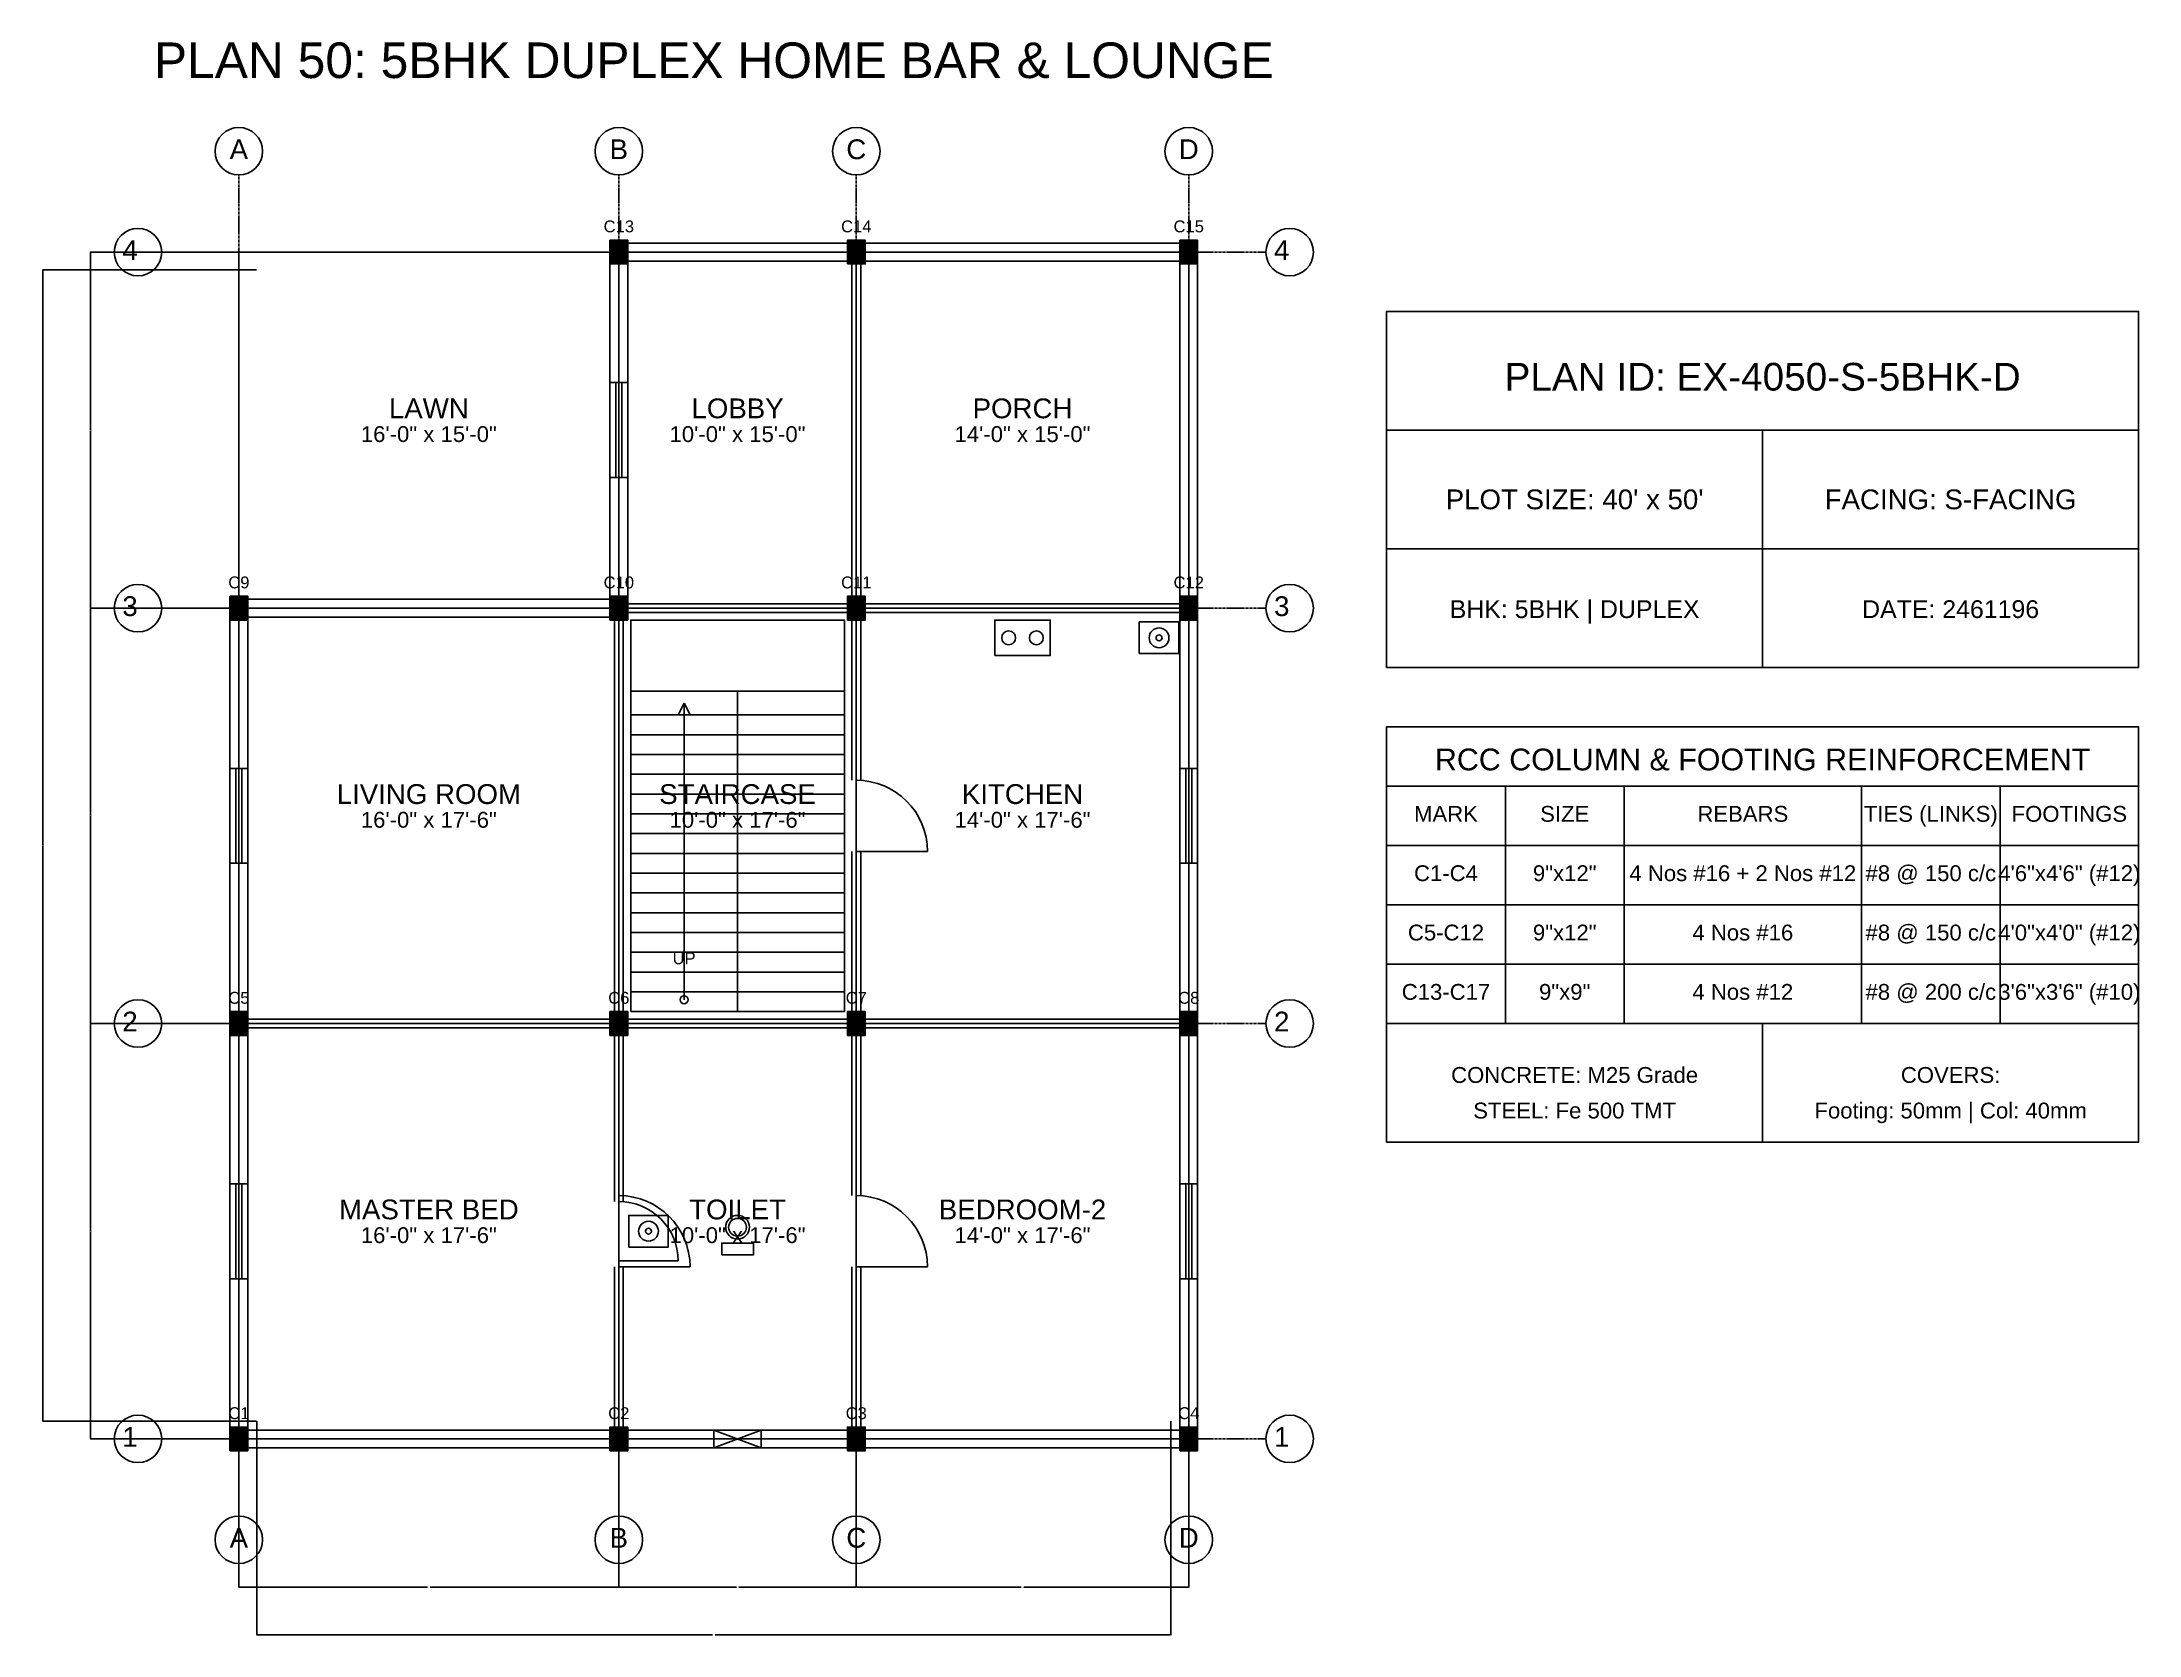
# Model space of a CAD drawing. Header units: inches. Extents: x -134 to 23580, y -99 to 23207.
# Drawn here: x 22400 to 23460, y 9901 to 10706 of the extents above; entities that cross this region are included whole.
import ezdxf
from ezdxf.enums import TextEntityAlignment as Align

# ---------------------------------------------------------------- set-up
doc = ezdxf.new("R2010")
doc.units = ezdxf.units.IN
doc.header["$MEASUREMENT"] = 0
doc.linetypes.add('CENTER', pattern=[2, 1.25, -0.25, 0.25, -0.25])
for name, color, linetype in [('A-COL-HATCH', 251, 'Continuous'), ('A-COLUMN', 1, 'Continuous'), ('A-DIM', 5, 'Continuous'), ('A-DOOR', 30, 'Continuous'), ('A-FIXTURE', 8, 'Continuous'), ('A-STAIR', 6, 'Continuous'), ('A-TEXT', 2, 'Continuous'), ('A-WALL-EXT', 7, 'Continuous'), ('A-WALL-INT', 9, 'Continuous'), ('A-WINDOW', 4, 'Continuous'), ('S-BEAM-FRAMING', 2, 'Continuous'), ('S-BUBBLE', 4, 'Continuous'), ('S-GRID-CENTER', 8, 'CENTER'), ('S-TABLE', 7, 'Continuous'), ('S-TEXT', 3, 'Continuous')]:
    doc.layers.add(name, color=color, linetype=linetype)
doc.styles.get("Standard").update_dxf_attribs({"font": 'arial.ttf'})
doc.dimstyles.get("Standard").update_dxf_attribs({"dimtxt": 0.18, "dimasz": 0.18, "dimexe": 0.18, "dimexo": 0.0625, "dimgap": 0.09, "dimtad": 0, "dimtih": 1, "dimtoh": 1, "dimdec": 4, "dimzin": 0, "dimdsep": 46, "dimtxsty": 'Standard', "dimcen": 0.09, "dimadec": 0, "dimazin": 0, "dimtfac": 1, "dimtdec": 4, "dimtofl": 0, "dimtmove": 0, "dimatfit": 3, "dimfxl": 1, "dimtolj": 1, "dimtzin": 0, "dimarcsym": 0})

msp = doc.modelspace()

# ---------------------------------------------------------------- texts
at = {"layer": 'A-TEXT'}
for s, height, p in [('PLAN 50: 5BHK DUPLEX HOME BAR & LOUNGE', 18, (22740, 10688)), ('C13', 6, (22692, 10610)), ('C14', 6, (22812, 10610)), ('C15', 6, (22980, 10610)), ('PLAN ID: EX-4050-S-5BHK-D', 14, (23270, 10530)), ('LAWN', 10, (22596, 10516)), ('LOBBY', 10, (22752, 10516)), ('PORCH', 10, (22896, 10516)), ('16\'-0" x 15\'-0"', 8, (22596, 10504)), ('10\'-0" x 15\'-0"', 8, (22752, 10504)), ('14\'-0" x 15\'-0"', 8, (22896, 10504)), ("PLOT SIZE: 40' x 50'", 10, (23175, 10470)), ('FACING: S-FACING', 10, (23365, 10470)), ('C9', 6, (22500, 10430)), ('C10', 6, (22692, 10430)), ('C11', 6, (22812, 10430)), ('C12', 6, (22980, 10430)), ('BHK: 5BHK | DUPLEX', 9, (23175, 10415)), ('DATE: 2461196', 9, (23365, 10415)), ('LIVING ROOM', 10, (22596, 10321)), ('STAIRCASE', 10, (22752, 10321)), ('KITCHEN', 10, (22896, 10321)), ('16\'-0" x 17\'-6"', 8, (22596, 10309)), ('10\'-0" x 17\'-6"', 8, (22752, 10309)), ('14\'-0" x 17\'-6"', 8, (22896, 10309)), ('UP', 6, (22725, 10240)), ('C5', 6, (22500, 10220)), ('C6', 6, (22692, 10220)), ('C7', 6, (22812, 10220)), ('C8', 6, (22980, 10220)), ('MASTER BED', 10, (22596, 10111)), ('TOILET', 10, (22752, 10111)), ('BEDROOM-2', 10, (22896, 10111)), ('16\'-0" x 17\'-6"', 8, (22596, 10099)), ('10\'-0" x 17\'-6"', 8, (22752, 10099)), ('14\'-0" x 17\'-6"', 8, (22896, 10099)), ('C1', 6, (22500, 10010)), ('C2', 6, (22692, 10010)), ('C3', 6, (22812, 10010)), ('C4', 6, (22980, 10010))]:
    msp.add_text(s, height=height, dxfattribs=at).set_placement(p, align=Align.CENTER)
at = {"layer": 'S-TEXT'}
for s, height, p in [('A', 10, (22500, 10647)), ('B', 10, (22692, 10647)), ('C', 10, (22812, 10647)), ('D', 10, (22980, 10647)), ('4', 10, (22445, 10596)), ('4', 10, (23027, 10596)), ('3', 10, (22445, 10416)), ('3', 10, (23027, 10416)), ('RCC COLUMN & FOOTING REINFORCEMENT', 11, (23270, 10338)), ('MARK', 8, (23110, 10312)), ('SIZE', 8, (23170, 10312)), ('REBARS', 8, (23260, 10312)), ('TIES (LINKS)', 8, (23355, 10312)), ('FOOTINGS', 8, (23425, 10312)), ('C1-C4', 8, (23110, 10282)), ('9"x12"', 8, (23170, 10282)), ('4 Nos #16 + 2 Nos #12', 8, (23260, 10282)), ('#8 @ 150 c/c', 8, (23355, 10282)), ('4\'6"x4\'6" (#12)', 8, (23425, 10282)), ('C5-C12', 8, (23110, 10252)), ('9"x12"', 8, (23170, 10252)), ('4 Nos #16', 8, (23260, 10252)), ('#8 @ 150 c/c', 8, (23355, 10252)), ('4\'0"x4\'0" (#12)', 8, (23425, 10252)), ('C13-C17', 8, (23110, 10222)), ('9"x9"', 8, (23170, 10222)), ('4 Nos #12', 8, (23260, 10222)), ('#8 @ 200 c/c', 8, (23355, 10222)), ('3\'6"x3\'6" (#10)', 8, (23425, 10222)), ('2', 10, (22445, 10206)), ('2', 10, (23027, 10206)), ('CONCRETE: M25 Grade', 8, (23175, 10180)), ('COVERS:', 8, (23365, 10180)), ('STEEL: Fe 500 TMT', 8, (23175, 10162)), ('Footing: 50mm | Col: 40mm', 8, (23365, 10162)), ('1', 10, (22445, 9996)), ('1', 10, (23027, 9996)), ('A', 10, (22500, 9945)), ('B', 10, (22692, 9945)), ('C', 10, (22812, 9945)), ('D', 10, (22980, 9945))]:
    msp.add_text(s, height=height, dxfattribs=at).set_placement(p, align=Align.CENTER)

# ---------------------------------------------------------------- blocks, each defined once
blk = doc.blocks.new('*D447')
at = {"layer": 'A-DIM', "color": 0, "lineweight": -2, "transparency": 16777216}
for p, q in [((22500, 10008.9), (22500, 9924.8)), ((22692, 10008.9), (22692, 9924.8)), ((22500.2, 9925), (22595.4, 9925)), ((22691.8, 9925), (22596.6, 9925))]:
    blk.add_line(p, q, dxfattribs=at)
at = {"layer": 'A-DIM', "color": 0, "transparency": 16777216}
for points in [[(22500.2, 9925), (22500.2, 9925), (22500, 9925)], [(22691.8, 9925), (22691.8, 9925), (22692, 9925)]]:
    blk.add_solid(points, dxfattribs=at)
at = {"layer": 'Defpoints', "color": 0, "transparency": 16777216}
for p in [(22500, 10009), (22692, 10009), (22692, 9925)]:
    blk.add_point(p, dxfattribs=at)
at = {"layer": 'A-DIM', "color": 0, "transparency": 16777216, "insert": (22596, 9925), "char_height": 0.18, "attachment_point": 5}
blk.add_mtext('\\A1;192.0000', dxfattribs=at)
blk = doc.blocks.new('*D448')
at = {"layer": 'A-DIM', "color": 0, "lineweight": -2, "transparency": 16777216}
for p, q in [((22692, 10008.9), (22692, 9924.8)), ((22812, 10008.9), (22812, 9924.8)), ((22692.2, 9925), (22751.4, 9925)), ((22811.8, 9925), (22752.6, 9925))]:
    blk.add_line(p, q, dxfattribs=at)
at = {"layer": 'A-DIM', "color": 0, "transparency": 16777216}
for points in [[(22692.2, 9925), (22692.2, 9925), (22692, 9925)], [(22811.8, 9925), (22811.8, 9925), (22812, 9925)]]:
    blk.add_solid(points, dxfattribs=at)
at = {"layer": 'Defpoints', "color": 0, "transparency": 16777216}
for p in [(22692, 10009), (22812, 10009), (22812, 9925)]:
    blk.add_point(p, dxfattribs=at)
at = {"layer": 'A-DIM', "color": 0, "transparency": 16777216, "insert": (22752, 9925), "char_height": 0.18, "attachment_point": 5}
blk.add_mtext('\\A1;120.0000', dxfattribs=at)
blk = doc.blocks.new('*D449')
at = {"layer": 'A-DIM', "color": 0, "lineweight": -2, "transparency": 16777216}
for p, q in [((22812, 10008.9), (22812, 9924.8)), ((22980, 10008.9), (22980, 9924.8)), ((22812.2, 9925), (22895.4, 9925)), ((22979.8, 9925), (22896.6, 9925))]:
    blk.add_line(p, q, dxfattribs=at)
at = {"layer": 'A-DIM', "color": 0, "transparency": 16777216}
for points in [[(22812.2, 9925), (22812.2, 9925), (22812, 9925)], [(22979.8, 9925), (22979.8, 9925), (22980, 9925)]]:
    blk.add_solid(points, dxfattribs=at)
at = {"layer": 'Defpoints', "color": 0, "transparency": 16777216}
for p in [(22812, 10009), (22980, 10009), (22980, 9925)]:
    blk.add_point(p, dxfattribs=at)
at = {"layer": 'A-DIM', "color": 0, "transparency": 16777216, "insert": (22896, 9925), "char_height": 0.18, "attachment_point": 5}
blk.add_mtext('\\A1;168.0000', dxfattribs=at)
blk = doc.blocks.new('*D450')
at = {"layer": 'A-DIM', "color": 0, "lineweight": -2, "transparency": 16777216}
for p, q in [((22509, 10008.9375), (22509, 9900.82)), ((22971, 10008.9375), (22971, 9900.82)), ((22509.18, 9901), (22739.393206, 9901)), ((22970.82, 9901), (22740.606794, 9901))]:
    blk.add_line(p, q, dxfattribs=at)
at = {"layer": 'A-DIM', "color": 0, "transparency": 16777216}
for points in [[(22509.18, 9901.03), (22509.18, 9900.97), (22509, 9901)], [(22970.82, 9901.03), (22970.82, 9900.97), (22971, 9901)]]:
    blk.add_solid(points, dxfattribs=at)
at = {"layer": 'Defpoints', "color": 0, "transparency": 16777216}
for p in [(22509, 10009), (22971, 10009), (22971, 9901)]:
    blk.add_point(p, dxfattribs=at)
at = {"layer": 'A-DIM', "color": 0, "transparency": 16777216, "insert": (22740, 9901), "char_height": 0.18, "attachment_point": 5}
blk.add_mtext('\\A1;462.0000', dxfattribs=at)
blk = doc.blocks.new('*D451')
at = {"layer": 'A-DIM', "color": 0, "lineweight": -2, "transparency": 16777216}
for p, q in [((22508.9, 10210), (22424.8, 10210)), ((22425, 10209.8), (22425, 10105.2)), ((22425, 10000.2), (22425, 10104.8)), ((22508.9, 10000), (22424.8, 10000))]:
    blk.add_line(p, q, dxfattribs=at)
at = {"layer": 'A-DIM', "color": 0, "transparency": 16777216}
for points in [[(22425, 10209.8), (22425, 10209.8), (22425, 10210)], [(22425, 10000.2), (22425, 10000.2), (22425, 10000)]]:
    blk.add_solid(points, dxfattribs=at)
at = {"layer": 'Defpoints', "color": 0, "transparency": 16777216}
for p in [(22425, 10210), (22509, 10210), (22509, 10000)]:
    blk.add_point(p, dxfattribs=at)
at = {"layer": 'A-DIM', "color": 0, "transparency": 16777216, "insert": (22425, 10105), "char_height": 0.18, "attachment_point": 5}
blk.add_mtext('\\A1;210.0000', dxfattribs=at)
blk = doc.blocks.new('*D452')
at = {"layer": 'A-DIM', "color": 0, "lineweight": -2, "transparency": 16777216}
for p, q in [((22508.9, 10420), (22424.8, 10420)), ((22425, 10419.8), (22425, 10315.2)), ((22425, 10210.2), (22425, 10314.8)), ((22508.9, 10210), (22424.8, 10210))]:
    blk.add_line(p, q, dxfattribs=at)
at = {"layer": 'A-DIM', "color": 0, "transparency": 16777216}
for points in [[(22425, 10419.8), (22425, 10419.8), (22425, 10420)], [(22425, 10210.2), (22425, 10210.2), (22425, 10210)]]:
    blk.add_solid(points, dxfattribs=at)
at = {"layer": 'Defpoints', "color": 0, "transparency": 16777216}
for p in [(22425, 10420), (22509, 10420), (22509, 10210)]:
    blk.add_point(p, dxfattribs=at)
at = {"layer": 'A-DIM', "color": 0, "transparency": 16777216, "insert": (22425, 10315), "char_height": 0.18, "attachment_point": 5}
blk.add_mtext('\\A1;210.0000', dxfattribs=at)
blk = doc.blocks.new('*D453')
at = {"layer": 'A-DIM', "color": 0, "lineweight": -2, "transparency": 16777216}
for p, q in [((22508.9, 10600), (22424.8, 10600)), ((22425, 10599.8), (22425, 10510.2)), ((22425, 10420.2), (22425, 10509.8)), ((22508.9, 10420), (22424.8, 10420))]:
    blk.add_line(p, q, dxfattribs=at)
at = {"layer": 'A-DIM', "color": 0, "transparency": 16777216}
for points in [[(22425, 10599.8), (22425, 10599.8), (22425, 10600)], [(22425, 10420.2), (22425, 10420.2), (22425, 10420)]]:
    blk.add_solid(points, dxfattribs=at)
at = {"layer": 'Defpoints', "color": 0, "transparency": 16777216}
for p in [(22425, 10600), (22509, 10600), (22509, 10420)]:
    blk.add_point(p, dxfattribs=at)
at = {"layer": 'A-DIM', "color": 0, "transparency": 16777216, "insert": (22425, 10510), "char_height": 0.18, "attachment_point": 5}
blk.add_mtext('\\A1;180.0000', dxfattribs=at)
blk = doc.blocks.new('*D454')
at = {"layer": 'A-DIM', "color": 0, "lineweight": -2, "transparency": 16777216}
for p, q in [((22508.9, 10591), (22400.8, 10591)), ((22401, 10590.8), (22401, 10300.2)), ((22401, 10009.2), (22401, 10299.8)), ((22508.9, 10009), (22400.8, 10009))]:
    blk.add_line(p, q, dxfattribs=at)
at = {"layer": 'A-DIM', "color": 0, "transparency": 16777216}
for points in [[(22401, 10590.8), (22401, 10590.8), (22401, 10591)], [(22401, 10009.2), (22401, 10009.2), (22401, 10009)]]:
    blk.add_solid(points, dxfattribs=at)
at = {"layer": 'Defpoints', "color": 0, "transparency": 16777216}
for p in [(22401, 10591), (22509, 10591), (22509, 10009)]:
    blk.add_point(p, dxfattribs=at)
at = {"layer": 'A-DIM', "color": 0, "transparency": 16777216, "insert": (22401, 10300), "char_height": 0.18, "attachment_point": 5}
blk.add_mtext('\\A1;582.0000', dxfattribs=at)

# ---------------------------------------------------------------- dimensions: what is measured, and where the dimension line sits
at = {"layer": 'A-DIM'}
for base, p1, p2, picture, middle in [((22425, 10600), (22509, 10420), (22509, 10600), '*D453', (22425, 10510)), ((22401, 10591), (22509, 10009), (22509, 10591), '*D454', (22401, 10300)), ((22425, 10420), (22509, 10210), (22509, 10420), '*D452', (22425, 10315)), ((22425, 10210), (22509, 10000), (22509, 10210), '*D451', (22425, 10105))]:
    dim = msp.add_linear_dim(base=base, p1=p1, p2=p2, angle=90, dimstyle='Standard', dxfattribs=at)
    dim.commit()
    dim.dimension.update_dxf_attribs({"geometry": picture, "text_midpoint": middle})
for base, p1, p2, picture, middle in [((22692, 9925), (22500, 10009), (22692, 10009), '*D447', (22596, 9925)), ((22971, 9901), (22509, 10009), (22971, 10009), '*D450', (22740, 9901)), ((22812, 9925), (22692, 10009), (22812, 10009), '*D448', (22752, 9925)), ((22980, 9925), (22812, 10009), (22980, 10009), '*D449', (22896, 9925))]:
    dim = msp.add_linear_dim(base=base, p1=p1, p2=p2, dimstyle='Standard', dxfattribs=at)
    dim.commit()
    dim.dimension.update_dxf_attribs({"geometry": picture, "text_midpoint": middle})

# ---------------------------------------------------------------- linework, layer by layer
at = {"layer": 'A-COL-HATCH'}
for points in [[(22687.5, 10594), (22696.5, 10594), (22687.5, 10606), (22696.5, 10606)], [(22807.5, 10594), (22816.5, 10594), (22807.5, 10606), (22816.5, 10606)], [(22975.5, 10594), (22984.5, 10594), (22975.5, 10606), (22984.5, 10606)], [(22495.5, 10414), (22504.5, 10414), (22495.5, 10426), (22504.5, 10426)], [(22687.5, 10414), (22696.5, 10414), (22687.5, 10426), (22696.5, 10426)], [(22807.5, 10414), (22816.5, 10414), (22807.5, 10426), (22816.5, 10426)], [(22975.5, 10414), (22984.5, 10414), (22975.5, 10426), (22984.5, 10426)], [(22495.5, 10204), (22504.5, 10204), (22495.5, 10216), (22504.5, 10216)], [(22687.5, 10204), (22696.5, 10204), (22687.5, 10216), (22696.5, 10216)], [(22807.5, 10204), (22816.5, 10204), (22807.5, 10216), (22816.5, 10216)], [(22975.5, 10204), (22984.5, 10204), (22975.5, 10216), (22984.5, 10216)], [(22495.5, 9994), (22504.5, 9994), (22495.5, 10006), (22504.5, 10006)], [(22687.5, 9994), (22696.5, 9994), (22687.5, 10006), (22696.5, 10006)], [(22807.5, 9994), (22816.5, 9994), (22807.5, 10006), (22816.5, 10006)], [(22975.5, 9994), (22984.5, 9994), (22975.5, 10006), (22984.5, 10006)]]:
    msp.add_solid(points, dxfattribs=at)
at = {"layer": 'A-COLUMN'}
for points in [[(22687.5, 10594), (22696.5, 10594), (22696.5, 10606), (22687.5, 10606)], [(22807.5, 10594), (22816.5, 10594), (22816.5, 10606), (22807.5, 10606)], [(22975.5, 10594), (22984.5, 10594), (22984.5, 10606), (22975.5, 10606)], [(22495.5, 10414), (22504.5, 10414), (22504.5, 10426), (22495.5, 10426)], [(22687.5, 10414), (22696.5, 10414), (22696.5, 10426), (22687.5, 10426)], [(22807.5, 10414), (22816.5, 10414), (22816.5, 10426), (22807.5, 10426)], [(22975.5, 10414), (22984.5, 10414), (22984.5, 10426), (22975.5, 10426)], [(22495.5, 10204), (22504.5, 10204), (22504.5, 10216), (22495.5, 10216)], [(22687.5, 10204), (22696.5, 10204), (22696.5, 10216), (22687.5, 10216)], [(22807.5, 10204), (22816.5, 10204), (22816.5, 10216), (22807.5, 10216)], [(22975.5, 10204), (22984.5, 10204), (22984.5, 10216), (22975.5, 10216)], [(22495.5, 9994), (22504.5, 9994), (22504.5, 10006), (22495.5, 10006)], [(22687.5, 9994), (22696.5, 9994), (22696.5, 10006), (22687.5, 10006)], [(22807.5, 9994), (22816.5, 9994), (22816.5, 10006), (22807.5, 10006)], [(22975.5, 9994), (22984.5, 9994), (22984.5, 10006), (22975.5, 10006)]]:
    msp.add_lwpolyline(points, close=True, dxfattribs=at)
at = {"layer": 'A-DOOR'}
for p, q in [((22812, 10297), (22848, 10297)), ((22692, 10090), (22722, 10090)), ((22692, 10087), (22728, 10087)), ((22812, 10087), (22848, 10087))]:
    msp.add_line(p, q, dxfattribs=at)
for centre, radius in [((22812, 10297), 36), ((22692, 10087), 36), ((22812, 10087), 36), ((22692, 10090), 30)]:
    msp.add_arc(centre, radius, 0, 90, dxfattribs=at)
at = {"layer": 'A-FIXTURE'}
for points in [[(22882, 10396), (22910, 10396), (22910, 10414), (22882, 10414)], [(22955, 10397), (22975, 10397), (22975, 10413), (22955, 10413)], [(22697, 10097), (22717, 10097), (22717, 10113), (22697, 10113)], [(22744, 10093), (22760, 10093), (22760, 10099), (22744, 10099)]]:
    msp.add_lwpolyline(points, close=True, dxfattribs=at)
for centre, radius in [((22889, 10405), 3.5), ((22903, 10405), 3.5), ((22965, 10405), 5), ((22965, 10405), 1.5), ((22707, 10105), 5), ((22752, 10107), 6), ((22752, 10107), 4.5), ((22707, 10105), 1.5)]:
    msp.add_circle(centre, radius, dxfattribs=at)
at = {"layer": 'A-STAIR'}
for p, q in [((22698, 10378), (22806, 10378)), ((22752, 10216), (22752, 10378)), ((22698, 10366), (22752, 10366)), ((22725, 10372), (22722, 10366)), ((22725, 10222), (22725, 10372)), ((22725, 10372), (22728, 10366)), ((22752, 10366), (22806, 10366)), ((22698, 10356), (22752, 10356)), ((22752, 10356), (22806, 10356)), ((22698, 10346), (22752, 10346)), ((22752, 10346), (22806, 10346)), ((22698, 10336), (22752, 10336)), ((22752, 10336), (22806, 10336)), ((22698, 10326), (22752, 10326)), ((22752, 10326), (22806, 10326)), ((22698, 10316), (22752, 10316)), ((22752, 10316), (22806, 10316)), ((22698, 10306), (22752, 10306)), ((22752, 10306), (22806, 10306)), ((22698, 10296), (22752, 10296)), ((22752, 10296), (22806, 10296)), ((22698, 10286), (22752, 10286)), ((22752, 10286), (22806, 10286)), ((22698, 10276), (22752, 10276)), ((22752, 10276), (22806, 10276)), ((22698, 10266), (22752, 10266)), ((22752, 10266), (22806, 10266)), ((22698, 10256), (22752, 10256)), ((22752, 10256), (22806, 10256)), ((22698, 10246), (22752, 10246)), ((22752, 10246), (22806, 10246)), ((22698, 10236), (22752, 10236)), ((22752, 10236), (22806, 10236)), ((22698, 10226), (22752, 10226)), ((22752, 10226), (22806, 10226))]:
    msp.add_line(p, q, dxfattribs=at)
msp.add_lwpolyline([(22698, 10216), (22806, 10216), (22806, 10414), (22698, 10414)], close=True, dxfattribs=at)
msp.add_circle((22725, 10222), 2, dxfattribs=at)
at = {"layer": 'A-WALL-EXT'}
for p, q in [((22687.5, 10534), (22687.5, 10600)), ((22692, 10604.5), (22812, 10604.5)), ((22696.5, 10534), (22696.5, 10600)), ((22812, 10604.5), (22980, 10604.5)), ((22975.5, 10420), (22975.5, 10600)), ((22984.5, 10420), (22984.5, 10600)), ((22692, 10595.5), (22812, 10595.5)), ((22812, 10595.5), (22980, 10595.5)), ((23080, 10510), (23460, 10510)), ((23270, 10390), (23270, 10510)), ((22687.5, 10420), (22687.5, 10486)), ((22696.5, 10420), (22696.5, 10486)), ((23080, 10450), (23460, 10450)), ((22495.5, 10339), (22495.5, 10420)), ((22500, 10424.5), (22692, 10424.5)), ((22504.5, 10339), (22504.5, 10420)), ((22975.5, 10339), (22975.5, 10420)), ((22984.5, 10339), (22984.5, 10420)), ((22500, 10415.5), (22692, 10415.5)), ((22495.5, 10210), (22495.5, 10291)), ((22504.5, 10210), (22504.5, 10291)), ((22975.5, 10210), (22975.5, 10291)), ((22984.5, 10210), (22984.5, 10291)), ((22495.5, 10129), (22495.5, 10210)), ((22504.5, 10129), (22504.5, 10210)), ((22975.5, 10129), (22975.5, 10210)), ((22984.5, 10129), (22984.5, 10210)), ((22495.5, 10000), (22495.5, 10081)), ((22504.5, 10000), (22504.5, 10081)), ((22975.5, 10000), (22975.5, 10081)), ((22984.5, 10000), (22984.5, 10081)), ((22500, 10004.5), (22692, 10004.5)), ((22692, 10004.5), (22740, 10004.5)), ((22764, 10004.5), (22812, 10004.5)), ((22812, 10004.5), (22980, 10004.5)), ((22500, 9995.5), (22692, 9995.5)), ((22692, 9995.5), (22740, 9995.5)), ((22764, 9995.5), (22812, 9995.5)), ((22812, 9995.5), (22980, 9995.5))]:
    msp.add_line(p, q, dxfattribs=at)
msp.add_lwpolyline([(23080, 10390), (23460, 10390), (23460, 10570), (23080, 10570)], close=True, dxfattribs=at)
at = {"layer": 'A-WALL-INT'}
for p, q in [((22809.75, 10420), (22809.75, 10600)), ((22814.25, 10420), (22814.25, 10600)), ((22689.75, 10210), (22689.75, 10420)), ((22692, 10422.25), (22812, 10422.25)), ((22692, 10417.75), (22812, 10417.75)), ((22694.25, 10210), (22694.25, 10420)), ((22809.75, 10333), (22809.75, 10420)), ((22812, 10422.25), (22980, 10422.25)), ((22812, 10417.75), (22980, 10417.75)), ((22814.25, 10333), (22814.25, 10420)), ((22809.75, 10210), (22809.75, 10297)), ((22814.25, 10210), (22814.25, 10297)), ((22500, 10212.25), (22692, 10212.25)), ((22500, 10207.75), (22692, 10207.75)), ((22689.75, 10120), (22689.75, 10210)), ((22692, 10212.25), (22812, 10212.25)), ((22692, 10207.75), (22812, 10207.75)), ((22694.25, 10120), (22694.25, 10210)), ((22809.75, 10123), (22809.75, 10210)), ((22812, 10212.25), (22980, 10212.25)), ((22812, 10207.75), (22980, 10207.75)), ((22814.25, 10123), (22814.25, 10210)), ((22689.75, 10000), (22689.75, 10087)), ((22694.25, 10000), (22694.25, 10087)), ((22809.75, 10000), (22809.75, 10087)), ((22814.25, 10000), (22814.25, 10087))]:
    msp.add_line(p, q, dxfattribs=at)
at = {"layer": 'A-WINDOW'}
for p, q in [((22690.5, 10486), (22690.5, 10534)), ((22693.5, 10486), (22693.5, 10534)), ((22498.5, 10291), (22498.5, 10339)), ((22501.5, 10291), (22501.5, 10339)), ((22978.5, 10291), (22978.5, 10339)), ((22981.5, 10291), (22981.5, 10339)), ((22498.5, 10081), (22498.5, 10129)), ((22501.5, 10081), (22501.5, 10129)), ((22978.5, 10081), (22978.5, 10129)), ((22981.5, 10081), (22981.5, 10129)), ((22740, 9995.5), (22764, 10004.5)), ((22740, 10004.5), (22764, 9995.5))]:
    msp.add_line(p, q, dxfattribs=at)
for points in [[(22687.5, 10486), (22696.5, 10486), (22696.5, 10534), (22687.5, 10534)], [(22495.5, 10291), (22504.5, 10291), (22504.5, 10339), (22495.5, 10339)], [(22975.5, 10291), (22984.5, 10291), (22984.5, 10339), (22975.5, 10339)], [(22495.5, 10081), (22504.5, 10081), (22504.5, 10129), (22495.5, 10129)], [(22975.5, 10081), (22984.5, 10081), (22984.5, 10129), (22975.5, 10129)], [(22740, 9995.5), (22764, 9995.5), (22764, 10004.5), (22740, 10004.5)]]:
    msp.add_lwpolyline(points, close=True, dxfattribs=at)
at = {"layer": 'S-BEAM-FRAMING'}
for p, q in [((22500, 10000), (22500, 10600)), ((22500, 10600), (22980, 10600)), ((22692, 10000), (22692, 10600)), ((22812, 10000), (22812, 10600)), ((22980, 10000), (22980, 10600)), ((22500, 10420), (22980, 10420)), ((22500, 10210), (22980, 10210)), ((22500, 10000), (22980, 10000))]:
    msp.add_line(p, q, dxfattribs=at)
at = {"layer": 'S-BUBBLE'}
for centre in [(22500, 10651), (22692, 10651), (22812, 10651), (22980, 10651), (22449, 10600), (23031, 10600), (22449, 10420), (23031, 10420), (22449, 10210), (23031, 10210), (22449, 10000), (23031, 10000), (22500, 9949), (22692, 9949), (22812, 9949), (22980, 9949)]:
    msp.add_circle(centre, 12, dxfattribs=at)
at = {"layer": 'S-GRID-CENTER'}
for p, q in [((22500, 9961), (22500, 10639)), ((22692, 9961), (22692, 10639)), ((22812, 9961), (22812, 10639)), ((22980, 9961), (22980, 10639)), ((22461, 10600), (23019, 10600)), ((22461, 10420), (23019, 10420)), ((22461, 10210), (23019, 10210)), ((22461, 10000), (23019, 10000))]:
    msp.add_line(p, q, dxfattribs=at)
at = {"layer": 'S-TABLE'}
for points in [[(23080, 10330), (23460, 10330), (23460, 10360), (23080, 10360)], [(23080, 10300), (23140, 10300), (23140, 10330), (23080, 10330)], [(23140, 10300), (23200, 10300), (23200, 10330), (23140, 10330)], [(23200, 10300), (23320, 10300), (23320, 10330), (23200, 10330)], [(23320, 10300), (23390, 10300), (23390, 10330), (23320, 10330)], [(23390, 10300), (23460, 10300), (23460, 10330), (23390, 10330)], [(23080, 10270), (23140, 10270), (23140, 10300), (23080, 10300)], [(23140, 10270), (23200, 10270), (23200, 10300), (23140, 10300)], [(23200, 10270), (23320, 10270), (23320, 10300), (23200, 10300)], [(23320, 10270), (23390, 10270), (23390, 10300), (23320, 10300)], [(23390, 10270), (23460, 10270), (23460, 10300), (23390, 10300)], [(23080, 10240), (23140, 10240), (23140, 10270), (23080, 10270)], [(23140, 10240), (23200, 10240), (23200, 10270), (23140, 10270)], [(23200, 10240), (23320, 10240), (23320, 10270), (23200, 10270)], [(23320, 10240), (23390, 10240), (23390, 10270), (23320, 10270)], [(23390, 10240), (23460, 10240), (23460, 10270), (23390, 10270)], [(23080, 10210), (23140, 10210), (23140, 10240), (23080, 10240)], [(23140, 10210), (23200, 10210), (23200, 10240), (23140, 10240)], [(23200, 10210), (23320, 10210), (23320, 10240), (23200, 10240)], [(23320, 10210), (23390, 10210), (23390, 10240), (23320, 10240)], [(23390, 10210), (23460, 10210), (23460, 10240), (23390, 10240)], [(23080, 10150), (23270, 10150), (23270, 10210), (23080, 10210)], [(23270, 10150), (23460, 10150), (23460, 10210), (23270, 10210)]]:
    msp.add_lwpolyline(points, close=True, dxfattribs=at)

msp.set_redraw_order([(e.dxf.handle, doc.entitydb.next_handle()) for e in msp.query("TEXT MTEXT ATTDEF DIMENSION ARC_DIMENSION")])  # texts and dimensions are drawn at this point

doc.saveas('drawing.dxf')
